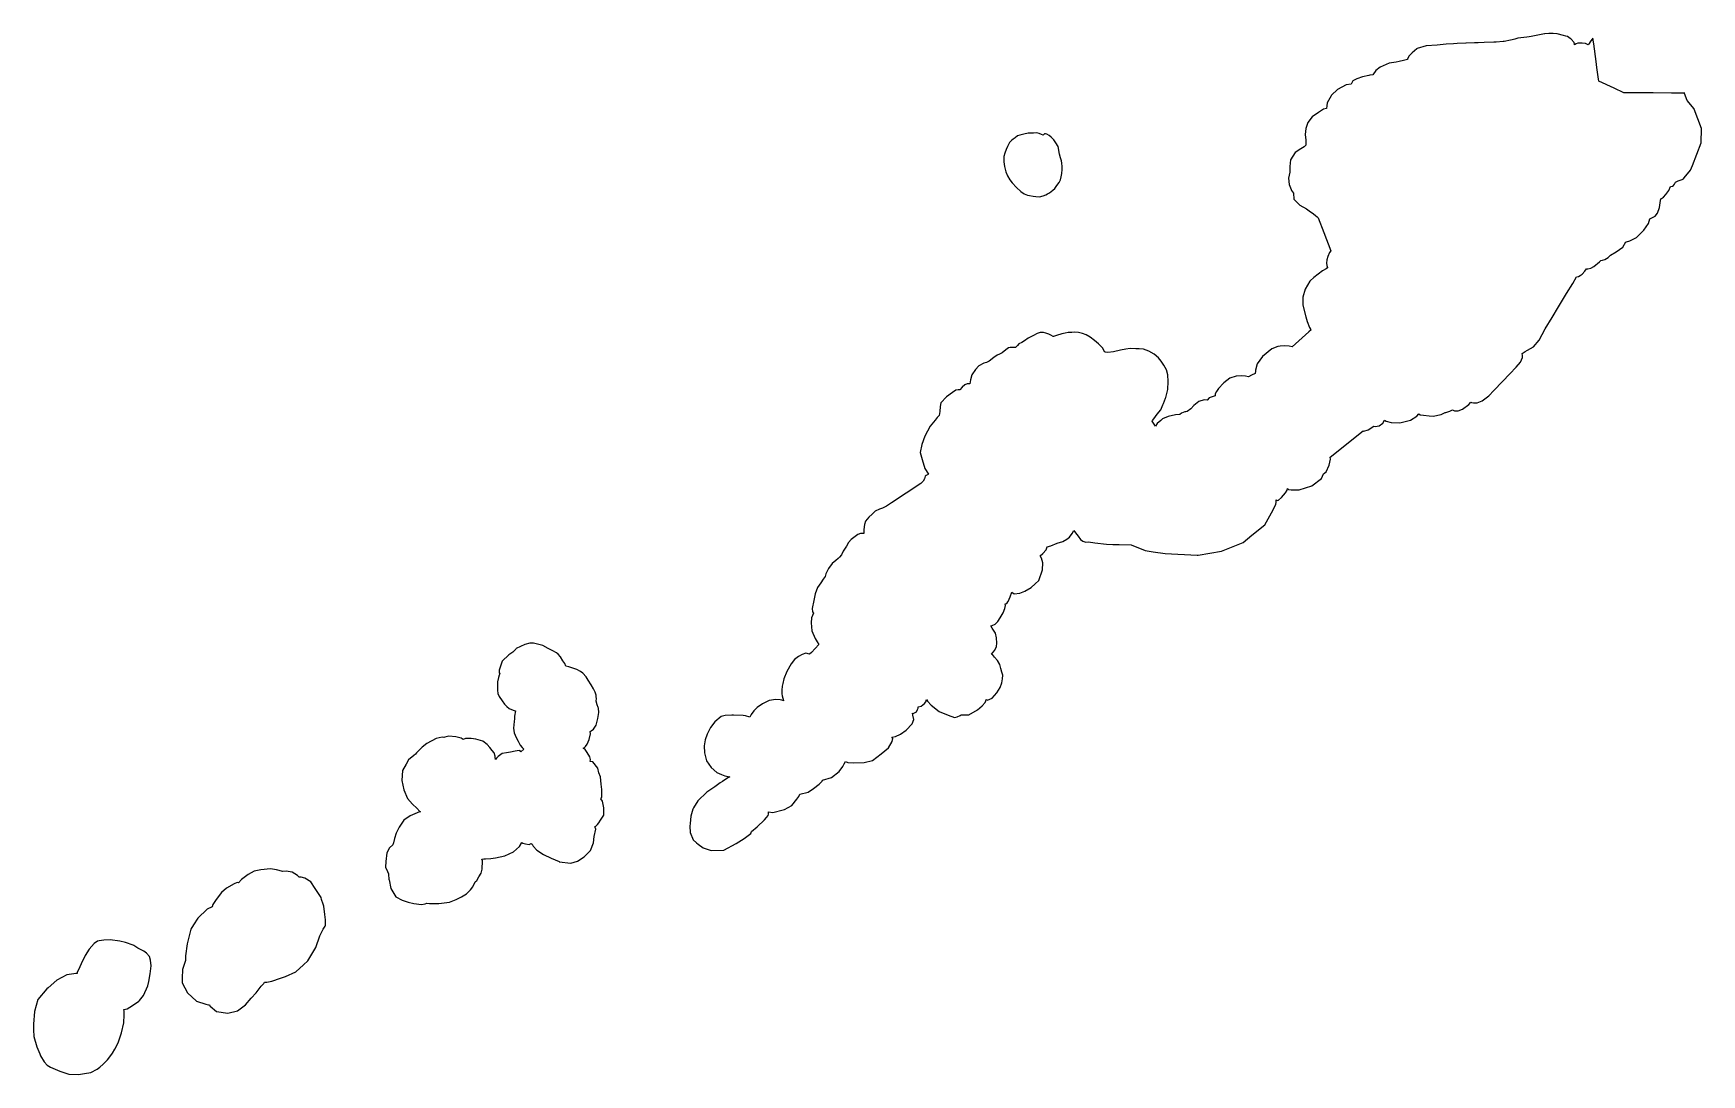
# Model space of a CAD drawing. Extents: x -12748497 to 5449789, y 79630 to 14464147.
# Drawn here: x 4306658 to 5449789, y 542694 to 1256336 of the extents above; entities that cross this region are included whole.
import ezdxf

# ---------------------------------------------------------------- set-up
doc = ezdxf.new("R2010")
doc.units = 21
doc.layers.add('COUNTY_BOUNDARY', color=40, linetype='Continuous')

msp = doc.modelspace()

# ---------------------------------------------------------------- linework, layer by layer
at = {"layer": 'COUNTY_BOUNDARY'}
for points in [[(4756431, 712987), (4756771, 708680), (4758773, 703733), (4760972, 701484), (4762230, 700539), (4765570, 698175), (4771048, 696353), (4779836, 696569), (4788143, 701055), (4793786, 704520), (4798189, 707996), (4798752, 709421), (4802522, 712537), (4807582, 717325), (4809086, 718975), (4810147, 720225), (4810440, 721199), (4810422, 722723), (4813422, 722299), (4820444, 724094), (4821239, 724298), (4826272, 727047), (4829783, 731603), (4831241, 733419), (4831850, 734954), (4837569, 736201), (4841256, 738782), (4845047, 741880), (4847107, 743822), (4847382, 744398), (4853511, 746258), (4858792, 750563), (4861397, 753805), (4862305, 755707), (4863087, 757401), (4864770, 756604), (4868648, 756394), (4876010, 756604), (4881698, 757933), (4887585, 762450), (4892575, 766747), (4895143, 770927), (4895649, 772998), (4894980, 773974), (4897402, 774468), (4900880, 776018), (4904821, 778795), (4908720, 783078), (4910013, 786032), (4909214, 789114), (4909138, 790346), (4909497, 790173), (4911783, 791365), (4912503, 792848), (4912861, 793831), (4912943, 794806), (4914929, 795230), (4917248, 797076), (4918085, 798258), (4918656, 799701), (4919308, 798600), (4921791, 795804), (4927277, 791612), (4933526, 788953), (4937858, 787489), (4939673, 787937), (4941739, 788833), (4942329, 789399), (4947719, 789394), (4953629, 792740), (4956831, 795543), (4958915, 797784), (4959378, 798903), (4959434, 799882), (4960417, 799373), (4963668, 800753), (4966928, 804316), (4969143, 808083), (4970330, 811275), (4970836, 813994), (4971066, 816517), (4970315, 818597), (4969617, 820947), (4968812, 823725), (4967210, 826500), (4965275, 828917), (4963916, 830568), (4963273, 830771), (4965483, 833658), (4966553, 836031), (4966955, 838517), (4966517, 841963), (4965865, 845219), (4963666, 848793), (4962717, 850221), (4963600, 850417), (4965666, 851535), (4967508, 853237), (4969095, 855663), (4971140, 859226), (4972227, 862226), (4972797, 864190), (4972655, 865324), (4973632, 865636), (4974393, 866836), (4974514, 867026), (4975921, 870229), (4977083, 873323), (4978621, 872312), (4982681, 872783), (4986136, 874111), (4990322, 876582), (4993063, 879067), (4995583, 881467), (4998044, 888585), (4998421, 893500), (4997393, 896736), (4996589, 898366), (4998373, 899957), (5000599, 902303), (5001396, 904392), (5003752, 905077), (5008138, 906858), (5012030, 908168), (5014747, 909691), (5016678, 911085), (5018533, 913583), (5019582, 915549), (5020772, 914070), (5022644, 911633), (5024181, 909430), (5025755, 908405), (5027848, 907683), (5029731, 907752), (5033914, 907213), (5041898, 906187), (5046443, 906110), (5050607, 906042), (5058862, 905908), (5068495, 901878), (5073877, 901049), (5082149, 899780), (5104173, 898666), (5104739, 898757), (5120813, 901345), (5135629, 907491), (5141593, 912328), (5150439, 919514), (5156271, 929741), (5158055, 933619), (5158145, 934734), (5158179, 936651), (5159060, 936239), (5159836, 936394), (5161922, 938182), (5164675, 941410), (5165691, 943306), (5166021, 944399), (5166637, 943664), (5168442, 943478), (5174102, 943568), (5182774, 946227), (5189271, 951204), (5190768, 954410), (5192437, 955942), (5194615, 960503), (5195587, 964464), (5195231, 965978), (5217902, 984037), (5218348, 983795), (5221367, 984522), (5225068, 987044), (5226128, 986790), (5228865, 987401), (5231266, 989142), (5232508, 991294), (5233513, 990449), (5237149, 989678), (5243010, 989481), (5250202, 991130), (5254556, 993976), (5255937, 995490), (5256916, 994961), (5259230, 994561), (5263183, 994160), (5265913, 993974), (5271227, 995072), (5273962, 996478), (5274503, 996499), (5277234, 997358), (5279177, 998337), (5280340, 997593), (5282916, 997619), (5286025, 998878), (5290251, 1001878), (5291666, 1003600), (5292086, 1003430), (5293518, 1003053), (5295931, 1003040), (5299367, 1004401), (5303978, 1007882), (5307393, 1011563), (5313398, 1017695), (5318419, 1023067), (5322710, 1027538), (5325706, 1031023), (5327149, 1034119), (5327155, 1035499), (5326709, 1036821), (5328940, 1038384), (5330552, 1039178), (5334670, 1041496), (5338430, 1046010), (5342625, 1053775), (5347484, 1061658), (5351790, 1068871), (5357217, 1078032), (5361611, 1084815), (5364126, 1089541), (5365385, 1089772), (5366535, 1090323), (5367872, 1091313), (5369682, 1093258), (5370878, 1095050), (5371842, 1094891), (5373954, 1095492), (5376028, 1096610), (5379716, 1099733), (5380818, 1100682), (5381818, 1100794), (5383481, 1101299), (5385808, 1102616), (5387382, 1104408), (5391214, 1106694), (5395892, 1109765), (5397792, 1113459), (5398229, 1113488), (5400663, 1114252), (5405097, 1116354), (5410183, 1121523), (5413355, 1126076), (5414320, 1129137), (5417863, 1130988), (5419494, 1133039), (5421007, 1137001), (5421699, 1141681), (5421870, 1142882), (5422268, 1143107), (5423573, 1143989), (5425259, 1145922), (5427229, 1148680), (5428410, 1151306), (5429714, 1151665), (5430600, 1151957), (5431271, 1153080), (5431988, 1154294), (5433790, 1155234), (5436357, 1156283), (5437298, 1156683), (5437317, 1156703), (5437336, 1156722), (5437824, 1157221), (5442109, 1162521), (5443423, 1165822), (5449530, 1181194), (5449789, 1191220), (5444659, 1204333), (5444560, 1204587), (5439843, 1210389), (5438110, 1215179), (5438002, 1215479), (5437593, 1215412), (5431202, 1215436), (5429112, 1215444), (5416516, 1215500), (5410740, 1215530), (5403921, 1215567), (5403907, 1215567), (5403867, 1215567), (5403854, 1215568), (5396407, 1215611), (5389790, 1218686), (5379334, 1223552), (5379154, 1224865), (5378052, 1232919), (5377499, 1236964), (5375838, 1249099), (5375285, 1253144), (5373394, 1250457), (5372758, 1249415), (5372123, 1248377), (5370319, 1249322), (5367977, 1249596), (5365047, 1249529), (5363918, 1249125), (5362750, 1248390), (5362610, 1248941), (5362344, 1249988), (5360408, 1252252), (5359660, 1252814), (5357924, 1254120), (5356800, 1254440), (5355055, 1254937), (5350825, 1255930), (5347986, 1256225), (5346920, 1256336), (5345084, 1256190), (5342385, 1255977), (5342056, 1255912), (5337558, 1255021), (5333079, 1254262), (5331691, 1254027), (5330070, 1253834), (5323922, 1253106), (5321794, 1252452), (5319874, 1251864), (5318804, 1251656), (5314498, 1250820), (5313710, 1250667), (5309020, 1250375), (5307477, 1250280), (5300858, 1249973), (5296757, 1249914), (5294066, 1249876), (5288343, 1249598), (5288139, 1249588), (5282183, 1249380), (5279855, 1249271), (5274645, 1249029), (5268679, 1248296), (5261071, 1247834), (5254942, 1245996), (5254735, 1245822), (5251367, 1243011), (5249205, 1240646), (5248318, 1238539), (5248167, 1238497), (5245452, 1237743), (5242531, 1237010), (5240537, 1236673), (5235702, 1235801), (5229458, 1233175), (5226581, 1230833), (5224478, 1227809), (5222449, 1227740), (5221693, 1227544), (5217472, 1226453), (5213498, 1225240), (5211197, 1224037), (5210830, 1223845), (5209548, 1221468), (5206227, 1220990), (5200259, 1217934), (5196243, 1213950), (5195891, 1213601), (5193270, 1208717), (5192890, 1206561), (5192835, 1204952), (5190656, 1204461), (5187168, 1202156), (5182948, 1199072), (5179922, 1195270), (5178657, 1191192), (5178026, 1187021), (5178533, 1183232), (5178580, 1181562), (5178476, 1179622), (5177544, 1178515), (5175195, 1177240), (5171323, 1174594), (5168017, 1169652), (5167726, 1165100), (5167556, 1161127), (5166762, 1157144), (5167166, 1152759), (5168532, 1149364), (5168790, 1148722), (5170046, 1146923), (5170448, 1142722), (5174433, 1138624), (5178939, 1135989), (5181689, 1134006), (5182873, 1133411), (5183890, 1132610), (5185140, 1131582), (5186344, 1130698), (5187097, 1129906), (5190937, 1119815), (5195715, 1107271), (5194735, 1106260), (5193578, 1103385), (5193044, 1101126), (5192713, 1098744), (5192965, 1097290), (5193422, 1095921), (5193350, 1095542), (5192442, 1094949), (5190049, 1093646), (5187026, 1091289), (5184046, 1088957), (5181434, 1086665), (5181324, 1086483), (5178052, 1081067), (5176436, 1075463), (5176518, 1070056), (5178655, 1062145), (5179564, 1058863), (5181043, 1054809), (5181847, 1053647), (5182236, 1053115), (5180711, 1051843), (5169209, 1041592), (5167126, 1041943), (5163812, 1042251), (5161044, 1041981), (5159352, 1041817), (5155335, 1040035), (5148898, 1034915), (5145320, 1029732), (5144114, 1025513), (5144056, 1024210), (5143890, 1023599), (5143787, 1023221), (5141331, 1022158), (5139291, 1020918), (5137148, 1021487), (5134241, 1021569), (5130765, 1021477), (5126556, 1020132), (5122433, 1016748), (5122165, 1016528), (5118749, 1013035), (5117277, 1010878), (5116529, 1009390), (5116475, 1007947), (5115105, 1007553), (5112451, 1006491), (5110990, 1005026), (5108849, 1005176), (5105359, 1003933), (5101934, 1001279), (5099694, 999012), (5097355, 997128), (5096463, 997035), (5095568, 996942), (5093483, 996093), (5093412, 996045), (5092196, 995215), (5092006, 995086), (5089179, 994864), (5084143, 993693), (5080457, 992201), (5079138, 991068), (5076654, 988935), (5075630, 987044), (5073301, 990488), (5073615, 991014), (5074321, 992199), (5076739, 995451), (5079123, 998236), (5080686, 1001696), (5081128, 1002674), (5082350, 1006264), (5082536, 1006811), (5083960, 1012308), (5084177, 1017647), (5083941, 1022222), (5083055, 1025653), (5081322, 1028840), (5079514, 1031580), (5077705, 1034002), (5074641, 1036516), (5070895, 1038529), (5067374, 1039940), (5064477, 1040106), (5061987, 1040216), (5058162, 1040273), (5055309, 1039880), (5051481, 1039207), (5046783, 1038077), (5042986, 1037530), (5041408, 1037912), (5040709, 1038142), (5039545, 1040512), (5036549, 1043574), (5033714, 1045754), (5030713, 1048230), (5028163, 1049608), (5025469, 1050740), (5022880, 1051340), (5020349, 1051443), (5018191, 1051422), (5015787, 1051333), (5013754, 1050798), (5011395, 1050427), (5007620, 1049235), (5005624, 1048481), (5005410, 1048624), (5003952, 1049601), (5002565, 1050209), (5000447, 1050969), (4998857, 1051303), (4996579, 1051230), (4994452, 1050692), (4991975, 1049278), (4988361, 1047350), (4985886, 1045541), (4983973, 1044378), (4981879, 1043529), (4981000, 1042306), (4979663, 1041059), (4978150, 1041045), (4976080, 1040952), (4974775, 1040813), (4973095, 1039402), (4970482, 1037307), (4968602, 1036438), (4966963, 1035868), (4964759, 1034298), (4961587, 1031684), (4959770, 1030844), (4958018, 1030323), (4954557, 1028515), (4952291, 1025890), (4949734, 1022294), (4948734, 1018861), (4948407, 1016238), (4946619, 1016236), (4944923, 1015559), (4943044, 1013898), (4941512, 1012106), (4940440, 1012076), (4938849, 1011848), (4936463, 1010235), (4932271, 1007136), (4928566, 1003087), (4928122, 1000530), (4927864, 997220), (4927294, 994459), (4925935, 993021), (4924508, 991217), (4921248, 987129), (4917517, 980316), (4915488, 974663), (4914373, 969149), (4915628, 964387), (4917616, 958134), (4920058, 954186), (4918412, 953360), (4917826, 952752), (4917222, 951101), (4916403, 949320), (4914862, 947840), (4894754, 934633), (4891188, 932268), (4889924, 931715), (4888418, 931033), (4886535, 930165), (4883553, 928763), (4881318, 926873), (4879211, 924771), (4876874, 922033), (4876075, 919670), (4875755, 916353), (4875608, 913500), (4873393, 913510), (4871589, 912901), (4869672, 911547), (4867066, 909369), (4865155, 907348), (4863767, 904796), (4861616, 901493), (4860368, 899018), (4859141, 897256), (4858153, 896527), (4856418, 895002), (4854040, 893057), (4851538, 889530), (4849621, 885981), (4849302, 884065), (4847782, 882314), (4846340, 879860), (4844027, 876480), (4842421, 872210), (4841536, 867639), (4840243, 862169), (4840471, 859807), (4841115, 858872), (4839937, 855757), (4839551, 852454), (4840077, 846882), (4842414, 841670), (4843750, 839426), (4844963, 837527), (4839892, 832097), (4838369, 830933), (4835983, 831455), (4833409, 830618), (4830974, 829253), (4828297, 827253), (4825818, 824272), (4822966, 818948), (4820899, 814012), (4820189, 810827), (4819773, 808957), (4819599, 806150), (4819480, 805180), (4819422, 803767), (4819711, 802267), (4820190, 800746), (4820367, 800114), (4820623, 798840), (4819588, 799377), (4818377, 799668), (4815376, 799887), (4810732, 799007), (4806282, 796891), (4802716, 794363), (4800316, 791921), (4798602, 789576), (4797504, 787647), (4794704, 788714), (4792933, 788857), (4786329, 789003), (4785279, 789037), (4780666, 788790), (4778029, 788167), (4773564, 784434), (4770617, 780503), (4768341, 776103), (4766920, 772234), (4766251, 768134), (4766574, 763192), (4767987, 757744), (4771133, 753236), (4775089, 749864), (4778093, 748469), (4780455, 747568), (4782678, 746991), (4783931, 746847), (4782554, 746223), (4778758, 743672), (4777291, 742632), (4773620, 740030), (4768207, 736319), (4761923, 730456), (4759068, 725516), (4758531, 724588), (4757081, 719773), (4756602, 714773), (4756431, 712987)], [(4971586, 1170064), (4971598, 1168327), (4972138, 1165040), (4973087, 1161397), (4974182, 1158605), (4975719, 1156007), (4977416, 1153823), (4980309, 1150697), (4983250, 1148056), (4985464, 1146425), (4987786, 1145423), (4989212, 1145128), (4991674, 1144681), (4993462, 1144450), (4996112, 1144398), (4998676, 1144938), (5000348, 1145634), (5001661, 1146275), (5003004, 1147006), (5005129, 1148863), (5006544, 1150070), (5008022, 1151957), (5009481, 1154072), (5010415, 1155957), (5011023, 1157971), (5011468, 1160262), (5011674, 1163120), (5011693, 1163385), (5011589, 1165190), (5011321, 1167336), (5011067, 1168966), (5010912, 1169566), (5010374, 1171116), (5009860, 1173567), (5008762, 1178689), (5007196, 1181331), (5005860, 1183393), (5004029, 1185274), (5002699, 1186230), (5001191, 1187250), (5000284, 1187558), (4999405, 1187557), (4999054, 1187030), (4998528, 1186487), (4997442, 1186965), (4995773, 1187712), (4993933, 1188208), (4992023, 1188029), (4988214, 1187880), (4985449, 1187253), (4982690, 1186566), (4981089, 1186165), (4979303, 1184804), (4978024, 1183785), (4977153, 1183092), (4975531, 1181556), (4974896, 1180263), (4974197, 1178906), (4973278, 1176680), (4972256, 1174252), (4971741, 1171962), (4971586, 1170064)], [(4548084, 688796), (4547975, 684803), (4549363, 681868), (4550008, 680252), (4550319, 676278), (4550346, 676159), (4551650, 670335), (4555113, 664667), (4559346, 662381), (4563574, 660930), (4567416, 660065), (4572525, 659406), (4575076, 659723), (4576303, 660268), (4578211, 660034), (4580076, 660013), (4584517, 659964), (4591817, 660886), (4596479, 662702), (4600021, 664497), (4603363, 666650), (4606097, 669304), (4607728, 671497), (4609436, 674801), (4610427, 675860), (4611796, 678168), (4613485, 680784), (4614249, 683405), (4614488, 689287), (4614069, 690393), (4615239, 690524), (4616472, 690552), (4620160, 690760), (4623427, 691218), (4629823, 692624), (4635709, 695379), (4639674, 699082), (4641281, 701859), (4642018, 701413), (4643964, 700871), (4646400, 700482), (4647670, 701059), (4648378, 700591), (4649243, 699382), (4651611, 696553), (4656181, 693479), (4661524, 690975), (4666949, 688694), (4667044, 688654), (4674923, 687553), (4679417, 689047), (4684168, 692079), (4688383, 696311), (4690499, 701600), (4690848, 705918), (4691977, 710993), (4691795, 711564), (4691724, 711784), (4691513, 712445), (4691443, 712665), (4692040, 713099), (4693230, 714127), (4694053, 715247), (4695199, 717069), (4697448, 720503), (4697450, 725478), (4696541, 730036), (4695499, 731684), (4695865, 732359), (4696141, 733141), (4696259, 734771), (4696077, 738172), (4695810, 741753), (4695263, 746813), (4694174, 749529), (4693506, 752753), (4689989, 756989), (4688165, 757338), (4688488, 758653), (4688049, 760535), (4686039, 763447), (4684730, 765612), (4683383, 766343), (4684297, 766910), (4685097, 767499), (4686150, 769186), (4687508, 772294), (4688456, 776362), (4688220, 777954), (4688842, 778398), (4690587, 779511), (4692191, 782118), (4693347, 786777), (4694103, 790992), (4693869, 793927), (4693671, 794313), (4692988, 796209), (4692362, 798681), (4692570, 800568), (4692374, 801715), (4692189, 802791), (4691666, 804870), (4690471, 807213), (4688815, 809822), (4686838, 812940), (4685478, 815263), (4683120, 817903), (4681526, 819008), (4679154, 820369), (4677094, 821115), (4673501, 822136), (4671623, 822702), (4670805, 824445), (4669529, 826318), (4667749, 828935), (4666212, 830802), (4665168, 831801), (4662670, 833189), (4659478, 834819), (4655724, 836744), (4653099, 837597), (4649310, 838472), (4646885, 838361), (4643447, 837433), (4637525, 834734), (4637149, 834315), (4636568, 833670), (4635182, 832186), (4632501, 830504), (4627989, 825990), (4625808, 820004), (4625888, 818129), (4626229, 817398), (4625825, 816575), (4625348, 814832), (4624804, 811973), (4624674, 809158), (4624687, 806083), (4624928, 803809), (4625947, 801740), (4627948, 798981), (4629550, 796577), (4631084, 795045), (4632660, 793723), (4634246, 792928), (4636073, 792308), (4637046, 791941), (4636453, 788299), (4636323, 786654), (4636196, 784753), (4635759, 780256), (4636130, 777042), (4637519, 773689), (4638924, 771176), (4640258, 768548), (4641496, 766796), (4642660, 765820), (4640605, 763971), (4640244, 764625), (4639606, 764891), (4636697, 764470), (4633689, 763768), (4630870, 763233), (4627920, 762808), (4625226, 760713), (4624108, 759646), (4623249, 758734), (4623188, 759967), (4623105, 760944), (4622344, 763298), (4621099, 764757), (4619410, 766987), (4617608, 768892), (4614751, 771289), (4609854, 772503), (4606707, 773085), (4602701, 773115), (4601274, 772343), (4599762, 773300), (4596099, 774254), (4591394, 774584), (4588696, 773991), (4587880, 773649), (4586802, 773875), (4582562, 773154), (4576227, 769675), (4573150, 767105), (4570519, 764685), (4569174, 763298), (4568457, 762229), (4567328, 761425), (4563791, 758407), (4562079, 755489), (4559571, 751215), (4559069, 744294), (4560399, 737972), (4563010, 731862), (4566525, 728076), (4569443, 725323), (4571435, 723127), (4572035, 722704), (4571189, 722741), (4564784, 720173), (4560525, 716986), (4557390, 712293), (4555362, 708281), (4554075, 704475), (4553352, 701578), (4553160, 700846), (4552933, 700303), (4550707, 698224), (4548887, 694622), (4548084, 688796)], [(4408723, 608804), (4408649, 605593), (4412366, 598686), (4418418, 593091), (4424844, 591088), (4426745, 590624), (4427343, 590560), (4427631, 589772), (4427699, 589587), (4432159, 586060), (4439964, 584858), (4446546, 586328), (4451961, 590494), (4455985, 595091), (4459294, 598834), (4462782, 603253), (4464549, 605060), (4465061, 606016), (4466540, 606040), (4470015, 606659), (4475963, 608723), (4479343, 609985), (4486564, 613116), (4491811, 617931), (4494813, 620688), (4500123, 629840), (4502966, 637821), (4505163, 642506), (4506521, 644560), (4506777, 645233), (4506909, 647110), (4506740, 648817), (4506385, 652408), (4505633, 658110), (4505197, 659503), (4504157, 662830), (4503777, 664048), (4499841, 670297), (4496878, 674779), (4492675, 677401), (4490140, 677999), (4488863, 678094), (4487699, 679145), (4483966, 681499), (4482548, 681729), (4479964, 682148), (4477489, 681975), (4473299, 683053), (4469066, 683814), (4462610, 683122), (4458065, 682259), (4453846, 679911), (4451020, 677695), (4449293, 676372), (4447195, 674208), (4446245, 674294), (4444229, 673395), (4438953, 670426), (4435681, 667582), (4431881, 662727), (4429639, 659292), (4429119, 657775), (4425825, 656001), (4419293, 649961), (4416473, 645396), (4414612, 642386), (4412144, 632380), (4410962, 624132), (4410840, 620867), (4408862, 614794), (4408723, 608804)], [(4306824, 573473), (4307028, 568832), (4309061, 561815), (4311016, 556997), (4311550, 555679), (4314150, 551451), (4316204, 549090), (4318343, 547849), (4324831, 545095), (4330934, 542949), (4337665, 542694), (4341782, 543413), (4346004, 544151), (4350413, 546343), (4352113, 547759), (4354453, 549854), (4357392, 552763), (4360374, 556721), (4360827, 557466), (4362432, 560106), (4364801, 564426), (4367108, 571438), (4368696, 578266), (4368807, 583742), (4368892, 586087), (4368752, 587337), (4370918, 587758), (4374656, 590082), (4378908, 593040), (4379282, 593497), (4382011, 596836), (4385115, 603449), (4385749, 606640), (4386750, 611678), (4387445, 617248), (4386883, 621230), (4386193, 623719), (4384099, 625898), (4382393, 627345), (4378326, 629345), (4375520, 631229), (4375120, 631497), (4369773, 633286), (4366004, 634259), (4359187, 635010), (4354976, 634896), (4351769, 634311), (4350587, 634075), (4348412, 632612), (4344986, 628676), (4342226, 624313), (4339314, 618542), (4337516, 614588), (4336577, 612951), (4336603, 611995), (4335827, 612055), (4334274, 611891), (4329548, 611144), (4322673, 607380), (4316803, 602245), (4315998, 601542), (4309699, 594238), (4307415, 585933), (4306658, 577247), (4306824, 573473)]]:
    msp.add_lwpolyline(points, dxfattribs=at)

doc.saveas('drawing.dxf')
